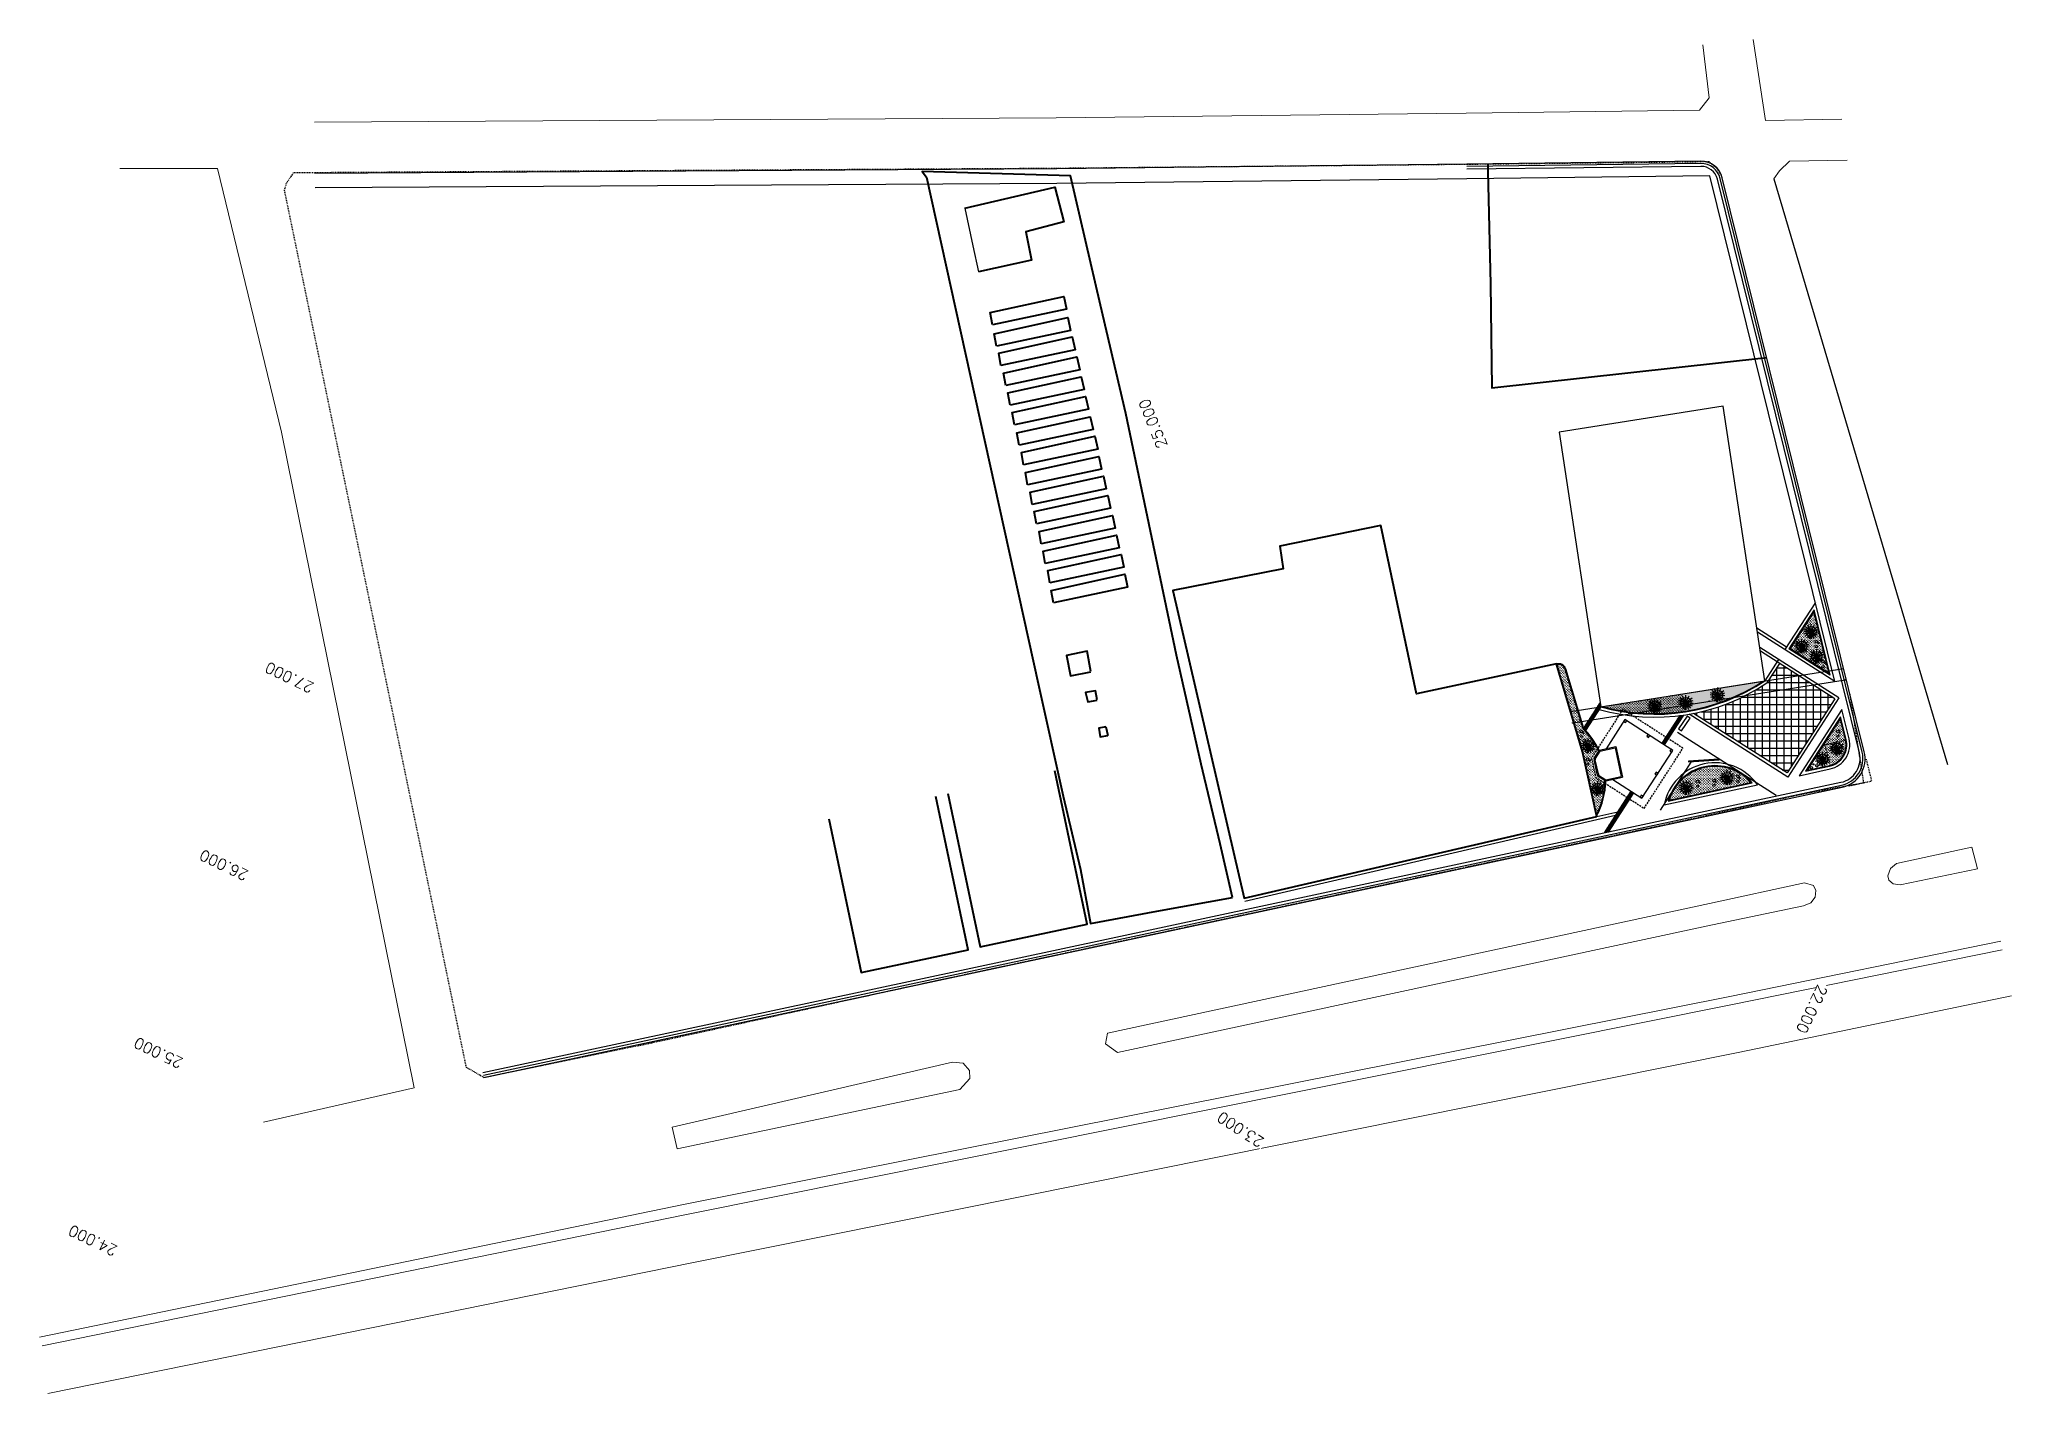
# Model space of a CAD drawing. Extents: x -599692 to 469028, y -9431878 to 9424999.
# Drawn here: x 2000.1 to 2270.3, y -808.7 to -623.1 of the extents above; entities that cross this region are included whole.
import ezdxf

# ---------------------------------------------------------------- set-up
doc = ezdxf.new("R2010")
doc.units = 0
doc.header["$LTSCALE"] = 0.5
doc.header["$MEASUREMENT"] = 0
doc.header["$PDMODE"] = 34
doc.linetypes.add('DASHED', pattern=[0.75, 0.5, -0.25])
doc.linetypes.add('HIDDEN', pattern=[0.375, 0.25, -0.125])
doc.layers.get('0').update_dxf_attribs({"linetype": 'CONTINUOUS'})
doc.layers.get('DEFPOINTS').update_dxf_attribs({"linetype": 'CONTINUOUS'})
for name, color, linetype, lineweight in [('ALVENARIA', 4, 'CONTINUOUS', 40), ('ASFALTO', 31, 'CONTINUOUS', 15), ('MEIO-FIO', 253, 'CONTINUOUS', 20), ('TEXTO-INTEIRA', 17, 'CONTINUOUS', 15), ('TEXTO-INTERM', 25, 'CONTINUOUS', 15)]:
    doc.layers.add(name, color=color, linetype=linetype, lineweight=lineweight)
for name, color, linetype in [('DEMOLIR', 253, 'HIDDEN'), ('HACHURA', 253, 'CONTINUOUS'), ('P1', 1, 'CONTINUOUS'), ('P2', 2, 'CONTINUOUS'), ('P3', 3, 'CONTINUOUS'), ('P6', 4, 'CONTINUOUS'), ('PROJEÇÃO', 1, 'DASHED'), ('RAIOS', 250, 'HIDDEN'), ('VEGETAÇÃO', 2, 'CONTINUOUS')]:
    doc.layers.add(name, color=color, linetype=linetype)
doc.styles.add('2000ROM1.5', font='romans.shx', dxfattribs={"height": 1.5})
doc.styles.add('ROMANS', font='romans')
doc.dimstyles.new('BOLA50$0', dxfattribs={"dimscale": 0.5, "dimtxt": 0.25, "dimasz": 0.18, "dimexe": 0.18, "dimexo": 0.0625, "dimgap": 0.1, "dimtad": 1, "dimzin": 0, "dimdsep": 46, "dimtxsty": 'ROMANS', "dimblk1": 'BOLA', "dimblk2": 'BOLA', "dimsah": 1, "dimcen": 0.09, "dimse1": 1, "dimse2": 1, "dimclrt": 256, "dimadec": 0, "dimazin": 0, "dimtfac": 1, "dimtofl": 0, "dimtmove": 2, "dimatfit": 3, "dimldrblk": 'BOLA', "dimfxl": 1, "dimtolj": 1, "dimtzin": 0, "dimarcsym": 0})
pattern_1 = [(90, (140.12515, -477.21909), (-0.176776695, 0.176776695), [0.046875, -0.30667839]), (45, (140.12515, -477.2191), (-0.176776695, 0.176776695), [0.046875, -0.203125]), (135, (140.12515, -477.2191), (-0.176776695, -0.176776695), [0.046875, -0.203125])]
pattern_2 = [(90, (120.0618, -228.11359), (-0.12, 0.12), [0.36, -0.12]), (180, (120.0618, -227.99359), (-0.12, 0.12), [0.36, -0.12])]

msp = doc.modelspace()

# ---------------------------------------------------------------- blocks, each defined once
blk = doc.blocks.new('JARDIM')
at = {"layer": 'VEGETAÇÃO', "linetype": 'Continuous', "ltscale": 3}
for q in [(2252.33, -429.4), (2252.51, -429.08), (2252.84, -428.82), (2253.31, -428.71), (2253.73, -428.82), (2254.14, -429.08), (2254.3, -429.44), (2252.28, -429.68), (2252.3, -430.05), (2252.51, -430.36), (2252.82, -430.61), (2253.09, -430.7), (2253.29, -430.72), (2253.64, -430.66), (2254.17, -430.2), (2254.29, -429.8), (2253.94, -430.48)]:
    blk.add_line((2253.29, -429.72), q, dxfattribs=at)
blk.add_circle((2253.29, -429.72), 0.705, dxfattribs=at)
blk = doc.blocks.new('BOLA')
for q in [(-1.5, 0), (0, 1.5), (0, -1.5), (1.5, 0)]:
    blk.add_line((0, 0), q)
blk.add_circle((0, 0), 0.284)
blk = doc.blocks.new('*D429')
at = {"color": 253, "linetype": 'ByBlock', "lineweight": -2}
blk.add_line((2210.16, -716.75), (2247.47, -710.85), dxfattribs=at)
at = {"layer": 'DEFPOINTS', "color": 0}
for p in [(2247.26, -709.28, 0.16), (2247.51, -710.84), (2209.88, -715.19, 0.16)]:
    blk.add_point(p, dxfattribs=at)
at = {"color": 253, "lineweight": -2, "xscale": 0.036, "yscale": 0.036, "zscale": 0.036}
for p, rotation in [((2247.51, -710.84), 8.99030834930818), ((2210.12, -716.76), 188.9903083493082)]:
    blk.add_blockref('BOLA', p, dxfattribs=dict(at, rotation=rotation))
at = {"insert": (2228.81, -713.76), "char_height": 0.036, "attachment_point": 5, "rotation": 8.9903, "style": 'ROMANS'}
blk.add_mtext('\\A1;37.85', dxfattribs=at)

# ---------------------------------------------------------------- dimensions: what is measured, and where the dimension line sits
dim = msp.add_aligned_dim(p1=(2209.876, -715.191, 0.155), p2=(2247.262, -709.276, 0.155), distance=-1.586, dimstyle='BOLA50$0', override={"dimscale": 0.2, "dimtxt": 0.18, "dimclrd": 253, "dimfxl": 4, "dimfxlon": 1, "dimarcsym": 1})
dim.commit()
dim.dimension.update_dxf_attribs({"geometry": '*D429', "text_midpoint": (2228.811, -713.763)})

# ---------------------------------------------------------------- hatches: boundary and pattern name
at = {"layer": 'HACHURA'}
h = msp.add_hatch(dxfattribs=at)
h.set_pattern_fill('NET', color=256, scale=8, style=0)
h.set_pattern_definition([(0, (140.1251, -477.2191), (0, 1), []), (90, (140.1251, -477.2191), (-1, 6e-17), [])])
h.paths.add_polyline_path([(2226.689, -715.448), (2239.505, -723.616), (2246.06, -713.446), (2238.471, -708.608), (2236.755, -711.271, -0.0997844)])
at = {"layer": 'P1'}
h = msp.add_hatch(dxfattribs=at)
h.set_pattern_fill('AR-HBONE', color=256, scale=0.03, angle=45, style=0)
h.set_pattern_definition(pattern_2)
h.paths.add_polyline_path([(2211.602, -717.489, -0.0102863), (2211.891, -717.778), (2213.973, -714.549), (2213.883, -713.951)])
h = msp.add_hatch(dxfattribs=at)
h.set_pattern_fill('AR-HBONE', color=256, scale=0.03, angle=45, style=0)
h.set_pattern_definition(pattern_2)
h.paths.add_polyline_path([(2222.353, -719.546), (2222.689, -719.763), (2225.319, -715.682, -0.0047699), (2224.798, -715.752)])
h = msp.add_hatch(dxfattribs=at)
h.set_pattern_fill('AR-HBONE', color=256, scale=0.03, angle=45, style=0)
h.set_pattern_definition(pattern_2)
h.paths.add_polyline_path([(2214.438, -731.825), (2214.99, -731.707), (2218.458, -726.326), (2218.122, -726.109)])
at = {"layer": 'VEGETAÇÃO'}
h = msp.add_hatch(dxfattribs=at)
h.set_pattern_fill('GRASS', color=256, scale=0.25, style=0)
h.set_pattern_definition(pattern_1)
h.paths.add_polyline_path([(2243.787, -703.975), (2243.479, -704.059, -0.0664461), (2243.504, -704.244, -1), (2242.094, -704.244, -0.8753878), (2243.479, -704.059), (2243.787, -703.975), (2243.174, -701.497), (2239.91, -706.561), (2245.272, -709.979)])
h.paths.add_polyline_path([(2242.222, -706.231, -1), (2240.812, -706.231, -1)], flags=16)
h.paths.add_polyline_path([(2243.666, -706.297, -1), (2243.378, -706.297, -1)], flags=16)
h.paths.add_polyline_path([(2243.341, -705.624, -1), (2243.686, -705.624, -1)], flags=16)
h.paths.add_polyline_path([(2244.28, -707.663, -1), (2242.87, -707.663, -1)], flags=16)
h.paths.add_polyline_path([(2243.861, -705.835, -1), (2243.729, -705.835, -1)], flags=16)
h.paths.add_polyline_path([(2244.587, -708.37, -1), (2244.243, -708.37, -1)], flags=16)
h.paths.add_polyline_path([(2244.763, -708.581, -1), (2244.63, -708.581, -1)], flags=16)
h.paths.add_polyline_path([(2244.568, -709.042, -1), (2244.279, -709.042, -1)], flags=16)
h = msp.add_hatch(dxfattribs=at)
h.set_pattern_fill('GRASS', color=256, scale=0.25, style=0)
h.set_pattern_definition(pattern_1)
h.paths.add_polyline_path([(2209.168, -709.293, 0.3784445), (2207.938, -708.667), (2211.263, -719.857), (2211.547, -719.867, -0.7077506), (2212.816, -719.468), (2213.072, -719.276, 0.0583321), (2211.602, -717.489)])
h.paths.add_polyline_path([(2211.5, -717.95, -1), (2211.156, -717.95, -1)], flags=16)
h.paths.add_polyline_path([(2211.676, -718.16, -1), (2211.543, -718.16, -1)], flags=16)
h.paths.add_polyline_path([(2211.481, -718.622, -1), (2211.192, -718.622, -1)], flags=16)
h = msp.add_hatch(dxfattribs=at)
h.set_pattern_fill('GRASS', color=256, scale=0.25, style=0)
h.set_pattern_definition(pattern_1)
h.paths.add_polyline_path([(2214.21, -714.505, 0.2153513), (2236.225, -711.022)])
h = msp.add_hatch(dxfattribs=at)
h.set_pattern_fill('GRASS', color=256, scale=0.25, style=0)
h.set_pattern_definition(pattern_1)
h.paths.add_polyline_path([(2221.369, -715.151), (2221.369, -715.467, 0.0391773), (2225.593, -715.134), (2225.515, -714.645, -0.3660751), (2224.928, -713.95, -0.279417), (2225.307, -713.325), (2225.218, -712.764), (2214.21, -714.505, 0.0252052), (2216.874, -715.092), (2216.995, -714.904), (2217.421, -715.179, 0.036602), (2221.369, -715.467)])
h = msp.add_hatch(dxfattribs=at)
h.set_pattern_fill('GRASS', color=256, scale=0.25, style=0)
h.set_pattern_definition(pattern_1)
h.paths.add_polyline_path([(2243.615, -721.116), (2243.795, -721.263, -0.4878737), (2244.906, -721.284), (2245.055, -721.173), (2245.396, -722.554, 0.4142136), (2247.515, -719.042), (2246.804, -716.169)])
h.paths.add_polyline_path([(2246.327, -718.583, -1), (2246.616, -718.583, -1)], flags=16)
h.paths.add_polyline_path([(2247.025, -720.295), (2246.322, -720.239), (2246.941, -720.577, 0.1056688)], flags=16)
h.paths.add_polyline_path([(2246.291, -717.91, -1), (2246.635, -717.91, -1)], flags=16)
h.paths.add_polyline_path([(2246.678, -718.121, -1), (2246.811, -718.121, -1)], flags=16)
h = msp.add_hatch(dxfattribs=at)
h.set_pattern_fill('GRASS', color=256, scale=0.25, style=0)
h.set_pattern_definition(pattern_1)
h.paths.add_polyline_path([(2213.529, -720.284, 0.0186399), (2213.178, -719.639), (2212.932, -719.706, -0.0664461), (2212.957, -719.891, -0.7040946), (2211.707, -720.339), (2211.465, -720.538), (2211.5, -720.655), (2212.025, -723.075), (2213.002, -722.864), (2212.717, -721.545)])
h.paths.add_polyline_path([(2212.366, -721.727, -1), (2212.022, -721.727, -1)], flags=16)
h.paths.add_polyline_path([(2212.542, -721.938, -1), (2212.409, -721.938, -1)], flags=16)
h.paths.add_polyline_path([(2212.347, -722.4, -1), (2212.058, -722.4, -1)], flags=16)
h = msp.add_hatch(dxfattribs=at)
h.set_pattern_fill('GRASS', color=256, scale=0.25, style=0)
h.set_pattern_definition(pattern_1)
h.paths.add_polyline_path([(2214.548, -724.995), (2213.287, -724.183), (2213.002, -722.864), (2212.025, -723.075), (2213.38, -729.322, 0.1152566)])
h = msp.add_hatch(dxfattribs=at)
h.set_pattern_fill('GRASS', color=256, scale=0.25, style=0)
h.set_pattern_definition(pattern_1)
h.paths.add_polyline_path([(2228.271, -722.852, 0.27106), (2223.359, -727.336), (2234.558, -724.906, 0.2693767)])
h.paths.add_polyline_path([(2227.413, -724.757, -1), (2227.069, -724.757, -1)], flags=16)
h.paths.add_polyline_path([(2227.589, -724.968, -1), (2227.456, -724.968, -1)], flags=16)
h.paths.add_polyline_path([(2227.394, -725.429, -1), (2227.105, -725.429, -1)], flags=16)
h.paths.add_polyline_path([(2226.392, -725.602, -1), (2224.982, -725.602, -1)], flags=16)
h.paths.add_polyline_path([(2229.658, -724.639, -1), (2229.314, -724.639, -1)], flags=16)
h.paths.add_polyline_path([(2229.639, -725.311, -1), (2229.35, -725.311, -1)], flags=16)
h.paths.add_polyline_path([(2229.834, -724.85, -1), (2229.701, -724.85, -1)], flags=16)
h.paths.add_polyline_path([(2232.001, -724.254, -1), (2230.591, -724.254, -1)], flags=16)
h.paths.add_polyline_path([(2232.927, -724.088, -1), (2232.583, -724.088, -1)], flags=16)
h.paths.add_polyline_path([(2232.908, -724.761, -1), (2232.619, -724.761, -1)], flags=16)
h.paths.add_polyline_path([(2233.103, -724.299, -1), (2232.971, -724.299, -1)], flags=16)

# ---------------------------------------------------------------- linework, layer by layer
at = {"linetype": 'Continuous'}
for p, q in [((2126.87, -646.208, 2.212), (2127.926, -651.389, 2.437)), ((2127.926, -651.389, 2.437), (2128.707, -654.926, 2.212))]:
    msp.add_line(p, q, dxfattribs=at)
msp.add_line((2209.876, -715.191, 0.155), (2247.262, -709.276, 0.155))
at = {"linetype": 'Continuous', "elevation": 0.155}
msp.add_lwpolyline([(2230.74, -673.361), (2208.27, -676.923), (2213.972, -714.543), (2236.463, -710.985), (2230.74, -673.361)], dxfattribs=at)
at = {"layer": 'ALVENARIA'}
for points, elevation in [([(2198.489, -640.192), (2198.522, -641.16), (2198.867, -656.625), (2199.064, -670.855), (2236.727, -666.699)], 0.782), ([(2163.529, -740.693), (2161.849, -733.338), (2159.241, -722.419), (2155.829, -707.483), (2148.887, -674.336), (2145.449, -659.505), (2141.348, -641.792), (2121.018, -641.19), (2121.589, -641.975), (2136.903, -711.339), (2140.342, -726.809), (2142.69, -736.843), (2144.053, -744.249), (2153.137, -742.573), (2163.529, -740.693)], -0.129), ([(2126.87, -646.208), (2139.165, -643.345), (2140.423, -648.067), (2135.198, -649.46), (2135.985, -653.319), (2128.707, -654.926)], 2.212), ([(2130.64, -662.221), (2130.339, -660.532), (2140.396, -658.321), (2140.787, -660.073), (2130.64, -662.221)], 2.179), ([(2131.191, -665.114), (2130.89, -663.425), (2140.947, -661.214), (2141.339, -662.966), (2131.191, -665.114)], 1.902), ([(2131.798, -667.763), (2131.497, -666.074), (2141.554, -663.863), (2141.945, -665.615), (2131.798, -667.763)], 1.935), ([(2132.456, -670.499), (2132.154, -668.811), (2142.211, -666.599), (2142.603, -668.351), (2132.456, -670.499)], 1.929), ([(2133.05, -673.209), (2132.749, -671.521), (2142.806, -669.309), (2143.197, -671.061), (2133.05, -673.209)], 1.96), ([(2133.634, -675.915), (2133.333, -674.227), (2143.39, -672.015), (2143.781, -673.767), (2133.634, -675.915)], 1.928), ([(2134.276, -678.705), (2133.975, -677.017), (2144.032, -674.806), (2144.423, -676.557), (2134.276, -678.705)], 1.896), ([(2134.902, -681.368), (2134.601, -679.679), (2144.658, -677.468), (2145.049, -679.22), (2134.902, -681.368)], 1.892), ([(2135.447, -684.141), (2135.146, -682.453), (2145.203, -680.242), (2145.595, -681.993), (2135.447, -684.141)], 1.981), ([(2136.089, -686.843), (2135.788, -685.154), (2145.845, -682.943), (2146.236, -684.695), (2136.089, -686.843)], 1.944), ([(2136.669, -689.476), (2136.368, -687.788), (2146.425, -685.577), (2146.816, -687.328), (2136.669, -689.476)], 1.952), ([(2137.315, -692.208), (2137.014, -690.519), (2147.071, -688.308), (2147.462, -690.06), (2137.315, -692.208)], 1.928), ([(2137.864, -694.921), (2137.563, -693.232), (2147.62, -691.021), (2148.011, -692.772), (2137.864, -694.921)], 1.877), ([(2213.438, -729.59), (2211.5, -720.655), (2207.938, -708.667), (2188.737, -712.758), (2183.825, -689.704), (2170.002, -692.531), (2170.462, -695.624), (2155.368, -698.626), (2165.103, -740.769), (2213.438, -729.59)], -0.307), ([(2138.502, -697.569), (2138.201, -695.881), (2148.258, -693.67), (2148.649, -695.421), (2138.502, -697.569)], 1.843), ([(2138.995, -700.283), (2138.693, -698.594), (2148.75, -696.383), (2149.142, -698.135), (2138.995, -700.283)], 1.884), ([(2144.128, -709.726), (2143.588, -706.911), (2140.795, -707.502), (2141.323, -710.286), (2144.132, -709.747)], 1.578), ([(2144.968, -713.586), (2144.742, -712.335), (2143.378, -712.596), (2143.719, -713.852), (2144.975, -713.625)], 1.558), ([(2146.184, -717.267), (2145.209, -717.477), (2145.411, -718.681), (2146.44, -718.461)], 1.547), ([(2146.184, -717.267), (2146.44, -718.461)], 1.547), ([(2124.501, -726.408), (2128.933, -747.428), (2143.611, -744.333), (2139.178, -723.313)], -23.246), ([(2108.203, -729.917), (2112.635, -750.937), (2127.313, -747.842), (2122.88, -726.822)], -46.363)]:
    msp.add_lwpolyline(points, dxfattribs=dict(at, elevation=elevation))
at = {"layer": 'ASFALTO'}
for points, elevation in [([(2000.409, -802.12), (2088.699, -784.135), (2231.81, -755.375), (2268.984, -747.829)], 0.162), ([(2001.218, -808.657), (2089.686, -790.688), (2232.8, -761.896), (2270.265, -754.142)], 0.159)]:
    msp.add_lwpolyline(points, dxfattribs=dict(at, elevation=elevation))
at = {"layer": 'DEMOLIR'}
for p, q in [((2196.047, -640.218, 0.782), (2139.681, -640.768, 0.782)), ((2228.84, -639.867, 0.782), (2196.047, -640.218, 0.782)), ((2196.047, -640.218, 0.782), (2196.047, -640.218, 0.782)), ((2229.919, -640.797, 0.782), (2228.84, -639.867, 0.782)), ((2033.865, -642.837, 0.782), (2033.594, -643.754, 0.782)), ((2034.836, -641.377, 0.782), (2033.865, -642.837, 0.782)), ((2139.681, -640.768, 0.782), (2034.836, -641.377, 0.782)), ((2230.59, -641.895, 0.782), (2229.919, -640.797, 0.782)), ((2033.594, -643.754, 0.782), (2058.519, -763.913, 0.782)), ((2250.021, -724.938, 0.782), (2248.125, -712.764, 0.782)), ((2250.337, -721.704, 0.782), (2251.081, -724.711, 0.782)), ((2226.685, -729.836, 0.782), (2241.678, -726.475, 0.782)), ((2241.678, -726.475, 0.782), (2250.021, -724.938, 0.782)), ((2248.051, -725.359, 0.782), (2251.081, -724.711, 0.782)), ((2122.121, -752.242, 0.782), (2226.685, -729.836, 0.782)), ((2084.098, -760.551, 0.782), (2122.121, -752.242, 0.782)), ((2060.956, -765.333, 0.782), (2084.098, -760.551, 0.782)), ((2058.519, -763.913, 0.782), (2060.956, -765.333, 0.782))]:
    msp.add_line(p, q, dxfattribs=at)
at = {"layer": 'MEIO-FIO'}
for points, elevation in [([(2227.948, -623.835), (2228.823, -631.072)], -0.006), ([(2246.989, -634.023), (2236.529, -634.204), (2234.869, -623.09)], -0.175), ([(2261.478, -722.448), (2237.681, -642.208), (2238.469, -641.098), (2239.843, -639.792), (2247.744, -639.653)], -1.104), ([(2051.399, -766.754), (2033.223, -676.888), (2024.443, -640.773), (2011.07, -640.773)], 2.154), ([(2265.601, -736.73), (2264.801, -733.8), (2254.511, -736.006), (2253.7, -736.712), (2253.294, -737.726), (2253.431, -738.28), (2254.023, -738.799), (2255.003, -738.951), (2265.601, -736.73)], -1.36), ([(2241.916, -738.651), (2243.107, -739.046), (2243.471, -739.697), (2243.363, -740.651), (2242.772, -741.411), (2241.757, -741.801), (2229.299, -744.443), (2147.748, -761.917), (2146.137, -760.729), (2146.419, -759.247), (2228.898, -741.486), (2241.916, -738.651)], -1.092), ([(2268.805, -746.676), (2231.66, -754.249), (2088.539, -782.713), (2000.057, -800.943)], -1.595), ([(2087.424, -775.132), (2126.151, -766.995), (2127.532, -765.49), (2127.481, -764.363), (2126.618, -763.378), (2125.146, -763.238), (2086.756, -772.145), (2087.448, -775.127)], 1.522), ([(2051.399, -766.754), (2030.75, -771.443)], 2.154)]:
    msp.add_lwpolyline(points, dxfattribs=dict(at, elevation=elevation))
msp.add_lwpolyline([(2228.823, -631.072), (2227.525, -632.792), (2195.541, -633.181), (2139.372, -633.816), (2037.763, -634.446)], dxfattribs=at)
at = {"layer": 'P1'}
for p, q in [((2139.446, -642.815), (2037.819, -643.445)), ((2195.649, -642.18), (2139.456, -642.815)), ((2227.693, -640.49), (2195.635, -640.88)), ((2228.912, -641.775), (2195.651, -642.18)), ((2246.058, -711.073, 0.782), (2228.912, -641.775, 0.782)), ((2249.409, -720.87, 0.782), (2229.954, -642.238, 0.782)), ((2237.681, -642.208, -1.104), (2261.478, -722.448, -1.104)), ((2243.381, -700.253, 0.155), (2239.217, -706.712, 0.155)), ((2239.434, -706.376, 0.155), (2235.368, -703.784, 0.155)), ((2246.058, -711.073, 0.155), (2235.448, -704.31, 0.155)), ((2246.614, -713.325, 0.155), (2235.767, -706.411, 0.155)), ((2246.06, -713.446, 0.155), (2235.847, -706.936, 0.155)), ((2238.35, -708.057, 0.155), (2236.463, -710.985, 0.155)), ((2238.471, -708.608, 0.155), (2236.755, -711.271, 0.155)), ((2246.614, -713.325, 0.155), (2239.625, -724.167, 0.155)), ((2213.883, -713.951, 0.155), (2211.602, -717.489, 0.155)), ((2213.977, -714.542, 0.155), (2211.87, -717.811, 0.155)), ((2224.798, -715.752, 0.155), (2222.353, -719.546, 0.155)), ((2225.319, -715.682, 0.155), (2222.689, -719.763, 0.155)), ((2239.625, -724.167, 0.155), (2226.113, -715.555, 0.155)), ((2239.505, -723.616, 0.155), (2226.689, -715.448, 0.155)), ((2246.06, -713.446, 0.155), (2239.505, -723.616, 0.155)), ((2247.011, -714.924, 0.155), (2241.172, -723.983, 0.155)), ((2248, -718.922, 0.782), (2247.011, -714.924, 0.782)), ((2217.294, -716.287, -0.557), (2214.712, -720.294, -0.557)), ((2223.858, -720.516, -0.557), (2217.294, -716.287, -0.557)), ((2238.013, -726.697, 0.155), (2224.5, -718.084, 0.155)), ((2219.629, -727.08, -0.557), (2223.858, -720.516, -0.557)), ((2213.506, -723.777, -1.437), (2213.084, -721.822, -1.438)), ((2213.653, -723.745, -1.539), (2213.23, -721.79, -1.54)), ((2222.15, -728.705, -0.557), (2226.38, -722.141, -0.557)), ((2241.172, -723.983, -19.467), (2245.42, -723.061, -22.412)), ((2218.122, -726.109, 0.155), (2214.438, -731.825, 0.155)), ((2218.458, -726.326, 0.155), (2214.99, -731.707, 0.155)), ((2215.621, -724.497, -0.557), (2219.629, -727.08, -0.557)), ((2222.682, -727.994, -6.654), (2235.447, -725.225, -15.5)), ((2165.193, -741.159, -0.307), (2215.994, -729.41, -0.307)), ((2213.438, -729.59, -0.307), (2216.305, -728.927, -0.307))]:
    msp.add_line(p, q, dxfattribs=at)
for centre, radius, start, end in [((2227.721, -642.79, -23.246), 2.3, 13.89731, 90.69738), ((2221.362, -688.392, 0.155), 27.575, 253.97507, 303.93221), ((2244.7, -719.739, 0.782), 3.4, 282.24025, 13.89731), ((2246.206, -721.663, 0.782), 3.3, 282.06048, 13.89731), ((2229.646, -729.291, 0.782), 7.084, 35.02682, 169.45368)]:
    msp.add_arc(centre, radius, start, end, dxfattribs=at)
at = {"layer": 'P2', "elevation": -23.246}
msp.add_lwpolyline([(2225.035, -717.847), (2226.236, -716.124), (2225.826, -715.839), (2224.625, -717.561)], close=True, dxfattribs=at)
at = {"layer": 'P2'}
msp.add_lwpolyline([(2230.179, -721.711), (2225.989, -722.004), (2225.996, -722.104), (2230.186, -721.811)], close=True, dxfattribs=at)
at = {"layer": 'P3'}
for p, q in [((2195.626, -640.18), (2139.434, -640.815)), ((2227.684, -639.79), (2195.626, -640.18)), ((2227.688, -640.09), (2195.63, -640.48)), ((2139.434, -640.815), (2037.806, -641.445)), ((2249.798, -720.774, 0.782), (2230.342, -642.142, 0.782)), ((2250.089, -720.702, 0.782), (2230.633, -642.07, 0.782)), ((2243.215, -701.248, 0.155), (2239.771, -706.591, 0.155)), ((2243.174, -701.497, 0.155), (2239.91, -706.561, 0.155)), ((2245.272, -709.979, 0.782), (2243.174, -701.497, 0.782)), ((2245.429, -710.198, 0.782), (2243.215, -701.248, 0.782)), ((2245.429, -710.198, 0.155), (2239.771, -706.591, 0.155)), ((2245.272, -709.979, 0.155), (2239.91, -706.561, 0.155)), ((2209.073, -709.326, 0.155), (2211.513, -717.54, 0.155)), ((2209.168, -709.293, 0.155), (2211.602, -717.489, 0.155)), ((2246.845, -715.92, 0.155), (2242.032, -723.387, 0.155)), ((2247.515, -719.042, 0.782), (2246.771, -716.035, 0.782)), ((2247.612, -719.018, 0.782), (2246.845, -715.92, 0.782)), ((2246.878, -716.053, 0.155), (2242.247, -723.238, 0.155)), ((2242.032, -723.387, -20.122), (2245.336, -722.67, -22.412)), ((2242.247, -723.238, -20.286), (2245.314, -722.573, -22.412)), ((2223.215, -727.469, -7.083), (2234.744, -724.968, -15.072)), ((2223.359, -727.336, -7.197), (2234.558, -724.906, -14.958))]:
    msp.add_line(p, q, dxfattribs=at)
for centre, radius, start, end in [((2227.721, -642.79, -23.246), 3, 13.89731, 90.69738), ((2227.721, -642.79, -23.246), 2.7, 13.89731, 90.69738), ((2208.199, -709.676, 0.155), 1.042, 21.55571, 104.4712), ((2208.199, -709.676, 0.155), 0.942, 21.55571, 104.4712), ((2221.362, -688.392, 0.155), 27.175, 254.22139, 303.75923), ((2221.362, -688.392, 0.155), 27.075, 254.68408, 303.29654), ((2204.703, -724.659, -0.307), 9.85, 24.3111, 46.10565), ((2204.703, -724.659, -0.307), 9.95, 24.68274, 46.10565), ((2244.7, -719.739, 0.782), 2.9, 282.24025, 13.89731), ((2244.7, -719.739, 0.782), 3, 282.24025, 13.89731), ((2246.206, -721.663, 0.782), 3.7, 282.06048, 13.89731), ((2246.206, -721.663, 0.782), 4, 282.06048, 13.89731), ((2229.646, -729.291, 0.782), 6.684, 40.2954, 164.1851), ((2229.646, -729.291, 0.782), 6.584, 41.75534, 162.72515), ((2204.703, -724.659, -0.307), 9.85, 331.74271, 0.09638), ((2204.703, -724.659, -0.307), 9.95, 331.07297, 359.72473)]:
    msp.add_arc(centre, radius, start, end, dxfattribs=at)
at = {"layer": 'P6'}
for p, q in [((2213.744, -720.504, -0.557), (2213.036, -721.603, -0.557)), ((2213.837, -720.637, -0.557), (2213.196, -721.632, -0.557)), ((2213.744, -720.504, -0.906), (2216.066, -720.001, -1.582)), ((2213.837, -720.637, -0.923), (2215.951, -720.18, -1.539)), ((2215.951, -720.18, -1.539), (2216.797, -724.089, -1.539)), ((2216.066, -720.001, -1.539), (2216.975, -724.204, -1.539)), ((2213.036, -721.603, -0.557), (2213.084, -721.822, -0.557)), ((2213.084, -721.822, -1.438), (2213.23, -721.79, -1.54)), ((2213.196, -721.632, -0.557), (2213.23, -721.79, -0.557)), ((2213.506, -723.777, -1.437), (2213.653, -723.745, -1.539)), ((2213.506, -723.777, -0.557), (2213.554, -723.998, -0.557)), ((2213.554, -723.998, -0.557), (2214.653, -724.706, -0.557)), ((2213.653, -723.745, -0.557), (2213.688, -723.906, -0.557)), ((2213.688, -723.906, -0.557), (2214.682, -724.547, -0.557)), ((2214.682, -724.547, -0.923), (2216.797, -724.089, -1.539)), ((2214.653, -724.706, -0.906), (2216.975, -724.204, -1.582))]:
    msp.add_line(p, q, dxfattribs=at)
at = {"layer": 'P6', "elevation": -0.557}
for points in [[(2217.384, -716.701), (2217.547, -716.449), (2217.294, -716.287), (2217.132, -716.539)], [(2220.54, -718.735), (2220.702, -718.483), (2220.45, -718.32), (2220.288, -718.572)], [(2223.696, -720.768), (2223.858, -720.516), (2223.606, -720.353), (2223.443, -720.606)], [(2221.662, -723.924), (2221.825, -723.672), (2221.572, -723.509), (2221.41, -723.761)], [(2219.629, -727.08), (2219.791, -726.828), (2219.539, -726.665), (2219.377, -726.917)]]:
    msp.add_lwpolyline(points, close=True, dxfattribs=at)
at = {"layer": 'PROJEÇÃO'}
for p, q in [((2216.995, -714.904, -0.557), (2212.717, -721.545, -0.557)), ((2225.24, -720.217, -0.557), (2216.995, -714.904, -0.557)), ((2219.928, -728.462, -0.557), (2225.24, -720.217, -0.557)), ((2212.717, -721.545, -0.557), (2213.287, -724.183, -0.557)), ((2213.287, -724.183, -0.557), (2219.928, -728.462, -0.557))]:
    msp.add_line(p, q, dxfattribs=at)
at = {"layer": 'RAIOS'}
for p, q in [((2244.7, -719.739, -22.412), (2247.633, -719.102, -24.444)), ((2245.42, -722.652, 0.782), (2244.7, -719.739, 0.782))]:
    msp.add_line(p, q, dxfattribs=at)
at = {"layer": 'VEGETAÇÃO', "linetype": 'Continuous', "ltscale": 3}
for centre, radius in [((2243.513, -705.624, -23.246), 0.172), ((2243.522, -706.297, -23.246), 0.144), ((2243.795, -705.835, -23.246), 0.0664), ((2244.415, -708.37, -23.246), 0.172), ((2244.424, -709.042, -23.246), 0.144), ((2244.697, -708.581, -23.246), 0.0664), ((2211.328, -717.95, -23.246), 0.172), ((2211.336, -718.622, -23.246), 0.144), ((2211.609, -718.16, -23.246), 0.0664), ((2246.463, -717.91, -23.246), 0.172), ((2246.471, -718.583, -23.246), 0.144), ((2246.744, -718.121, -23.246), 0.0664), ((2212.194, -721.727, -23.246), 0.172), ((2212.203, -722.4, -23.246), 0.144), ((2212.476, -721.938, -23.246), 0.0664), ((2232.755, -724.088, -23.246), 0.172), ((2242.836, -722.89, -23.246), 0.144), ((2243.109, -722.429, -23.246), 0.0664), ((2243.582, -722.624, -23.246), 0.172), ((2227.241, -724.757, -23.246), 0.172), ((2227.249, -725.429, -23.246), 0.144), ((2227.523, -724.968, -23.246), 0.0664), ((2229.486, -724.639, -23.246), 0.172), ((2229.495, -725.311, -23.246), 0.144), ((2229.768, -724.85, -23.246), 0.0664), ((2232.764, -724.761, -23.246), 0.144), ((2233.037, -724.299, -23.246), 0.0664)]:
    msp.add_circle(centre, radius, dxfattribs=at)

# ---------------------------------------------------------------- block references
at = {"layer": 'VEGETAÇÃO'}
for p in [(-11.772, -276.514, -23.246), (-10.491, -274.527, -23.246), (-9.715, -277.946, -23.246), (-27.657, -284.233, -23.246), (-23.303, -283.208, -23.246), (-31.92, -284.729, -23.246), (-41.038, -290.174, -23.246), (-8.947, -291.99, -23.246), (-6.967, -290.522, -23.246), (-21.994, -294.537, -23.246), (-39.728, -296.044, -23.246), (-27.602, -295.885, -23.246)]:
    msp.add_blockref('JARDIM', p, dxfattribs=at)

msp.set_redraw_order([(e.dxf.handle, doc.entitydb.next_handle()) for e in msp.query("TEXT MTEXT ATTDEF DIMENSION ARC_DIMENSION")])  # texts and dimensions are drawn at this point

# ---------------------------------------------------------------- next in the draw order: texts
at = {"layer": 'TEXTO-INTEIRA', "color": 17, "linetype": 'Continuous', "lineweight": 15, "char_height": 1.5, "width": 7.50286, "attachment_point": 5, "style": '2000ROM1.5', "bg_fill": 3, "box_fill_scale": 1.0005, "bg_fill_color": 256, "bg_fill_true_color": 13158600, "bg_fill_transparency": 0}
for insert, rotation in [((2152.639, -675.732, -23.246), 111.75504), ((2016.347, -761.972, -23.246), 154.42484)]:
    msp.add_mtext('25.000', dxfattribs=dict(at, insert=insert, rotation=rotation))
at = {"layer": 'TEXTO-INTERM', "color": 25, "linetype": 'Continuous', "lineweight": 15, "char_height": 1.5, "width": 7.50286, "attachment_point": 5, "style": '2000ROM1.5', "bg_fill": 3, "box_fill_scale": 1.0005, "bg_fill_color": 256, "bg_fill_true_color": 13158600, "bg_fill_transparency": 0}
for s, insert, rotation in [('27.000', (2034.307, -710.54, -23.246), 154.42484), ('26.000', (2025.327, -736.256, -23.246), 154.42484), ('22.000', (2242.913, -755.975, -23.246), 244.34719), ('23.000', (2164.621, -772.492, -23.246), 147.04505), ('24.000', (2007.368, -787.689, -23.246), 154.42484)]:
    msp.add_mtext(s, dxfattribs=dict(at, insert=insert, rotation=rotation))

# ---------------------------------------------------------------- next in the draw order: linework, layer by layer
at = {"layer": 'P1'}
msp.add_line((2060.81, -764.649, 0.782), (2246.895, -724.89, 0.782), dxfattribs=at)
at = {"layer": 'P3'}
for p, q in [((2060.894, -765.04, 0.782), (2246.979, -725.281, 0.782)), ((2060.956, -765.333, 0.782), (2247.042, -725.574, 0.782))]:
    msp.add_line(p, q, dxfattribs=at)

doc.saveas('drawing.dxf')
